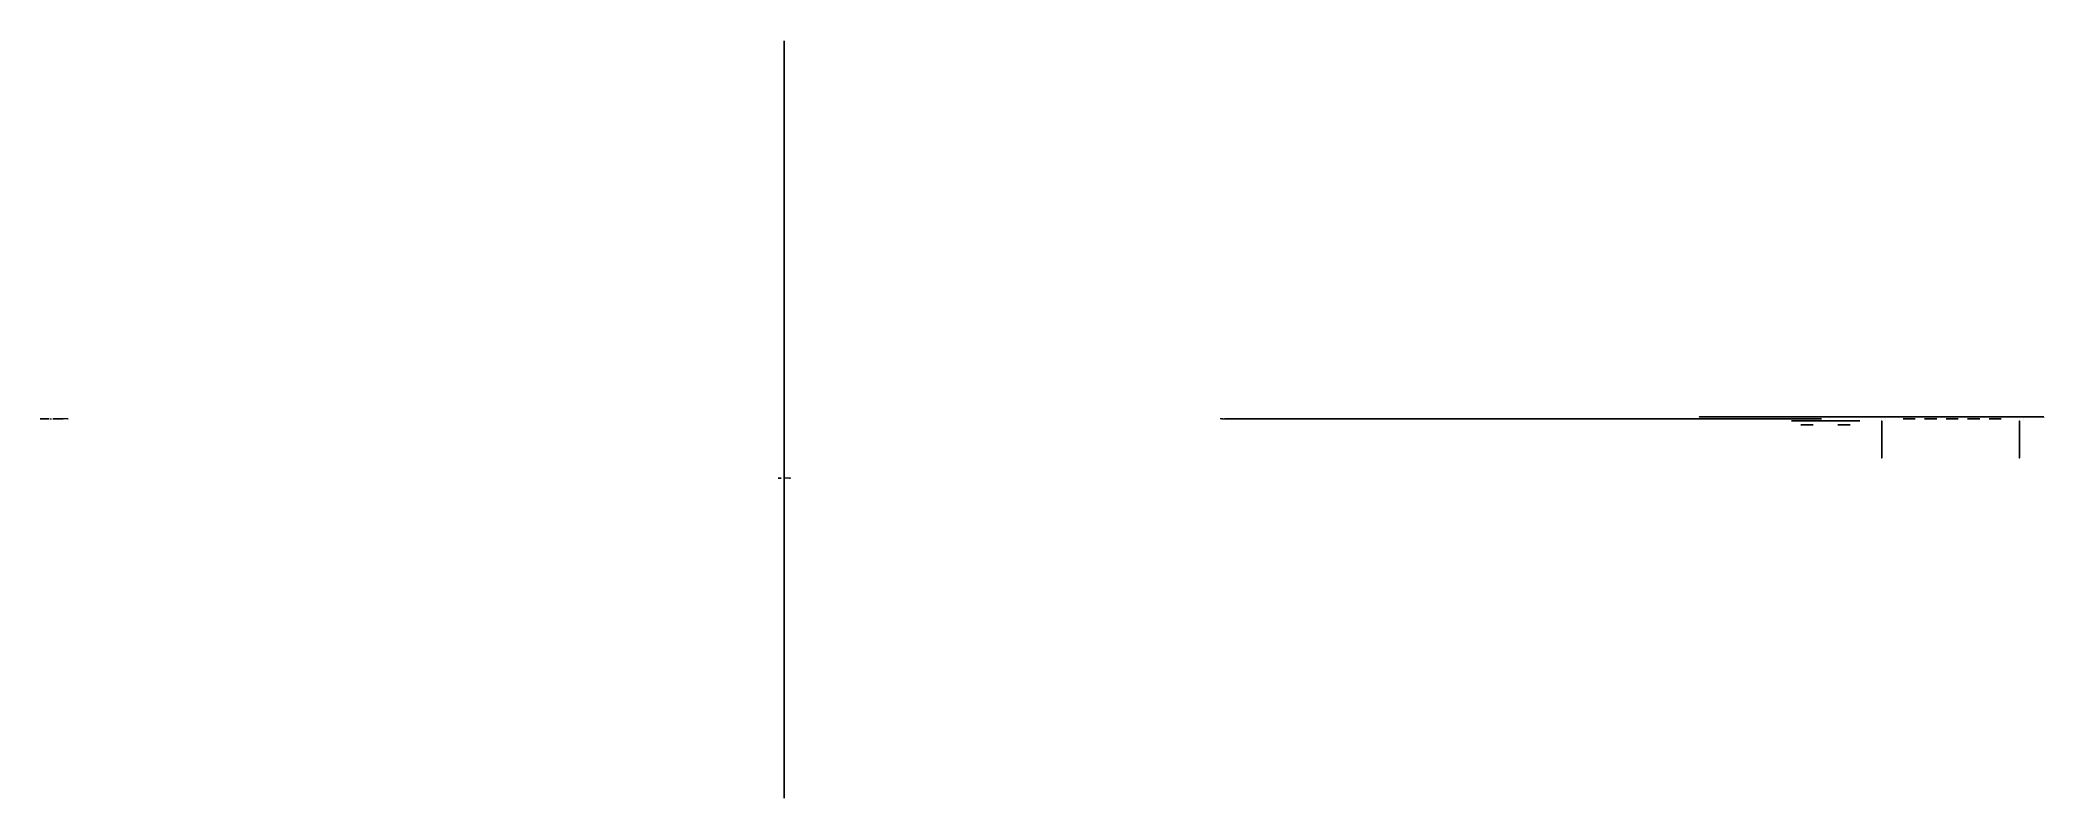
# Model space of a CAD drawing. Header units: millimetres. Extents: x 821 to 5949, y 940 to 2881.
import ezdxf

# ---------------------------------------------------------------- set-up
doc = ezdxf.new("R2010")
doc.units = ezdxf.units.MM
doc.linetypes.add('Centro', pattern=[31.75, 6.35, -4.7625, 15.875, -4.7625])
doc.linetypes.add('Tratto', pattern=[6.35, 3.175, -3.175])
for name, color, linetype, lineweight in [('armatura', 1, 'Continuous', 15), ('bulloni', 5, 'Continuous', 9), ('LINEA DI SEZIONE', 1, 'Centro', 9), ('piastra', 30, 'Continuous', 18), ('quote', 252, 'Continuous', 5), ('S-BEAM', 5, 'Continuous', 18), ('S-COLS', 7, 'Continuous', 18), ('SEZIONI acciaio - Steel sections', 220, 'Continuous', 25), ('tratteggio', 253, 'Tratto', 15)]:
    doc.layers.add(name, color=color, linetype=linetype, lineweight=lineweight)

# ---------------------------------------------------------------- blocks, each defined once
blk = doc.blocks.new('*U184')
at = {"layer": 'bulloni'}
blk.add_lwpolyline([(-15.6, 0), (-7.8, -13.5), (7.8, -13.5), (15.6, 0), (7.8, 13.5), (-7.8, 13.5)], close=True, dxfattribs=at)
for radius in [9, 7.88]:
    blk.add_circle((0, 0), radius, dxfattribs=at)
blk = doc.blocks.new('*U185')
at = {"color": 0, "linetype": 'ByBlock', "lineweight": -2, "transparency": 16777216}
for p in [(0, 0), (55, 0), (0, -55), (55, -55), (0, -110), (55, -110), (0, -165), (55, -165)]:
    blk.add_blockref('*U184', p, dxfattribs=at)
blk = doc.blocks.new('*U186')
at = {"layer": 'bulloni'}
blk.add_lwpolyline([(-15.6, 0), (-7.8, -13.5), (7.8, -13.5), (15.6, 0), (7.8, 13.5), (-7.8, 13.5)], close=True, dxfattribs=at)
for radius in [9, 7.88]:
    blk.add_circle((0, 0), radius, dxfattribs=at)
blk = doc.blocks.new('*U187')
at = {"color": 0, "linetype": 'ByBlock', "lineweight": -2, "transparency": 16777216}
for p in [(0, 0), (55, 0), (0, -55), (55, -55), (0, -110), (55, -110), (0, -165), (55, -165)]:
    blk.add_blockref('*U186', p, dxfattribs=at)
blk = doc.blocks.new('*U188')
at = {"layer": 'bulloni'}
for p, q in [((-13.7, 44.3), (-15.6, 43.1)), ((-15.6, 43.1), (-15.6, 32.8)), ((15.6, 32.8), (-15.6, 32.8)), ((13.7, 44.3), (-13.7, 44.3)), ((-12.5, 32.8), (-12.5, 32.3)), ((12.5, 32.3), (-12.5, 32.3)), ((-7.8, 32.8), (-7.8, 43.1)), ((7.8, 43.1), (7.8, 32.8)), ((12.5, 32.8), (12.5, 32.3)), ((13.7, 44.3), (15.6, 43.1)), ((15.6, 43.1), (15.6, 32.8)), ((-13.7, -16.7), (-15.6, -17.9)), ((-15.6, -17.9), (-15.6, -30.4)), ((-13.7, -31.7), (-15.6, -30.4)), ((13.7, -16.7), (-13.7, -16.7)), ((13.7, -31.7), (-13.7, -31.7)), ((-9, -43.3), (-9, -31.7)), ((-8, -44.3), (-9, -43.3)), ((9, -43.3), (-9, -43.3)), ((8, -44.3), (-8, -44.3)), ((-7.8, -30.4), (-7.8, -17.9)), ((-6.5, -34.4), (6.5, -33.7)), ((-6.5, -39.4), (6.5, -38.7)), ((-5, -36.8), (5, -36.3)), ((-5, -41.8), (5, -41.3)), ((7.8, -17.9), (7.8, -30.4)), ((9, -43.3), (8, -44.3)), ((9, -43.3), (9, -31.7)), ((13.7, -16.7), (15.6, -17.9)), ((13.7, -31.7), (15.6, -30.4)), ((15.6, -17.9), (15.6, -30.4))]:
    blk.add_line(p, q, dxfattribs=at)
at = {"layer": 'bulloni', "linetype": 'Tratto'}
for points in [[(-9, -16.7), (-9, 31.3)], [(9, -16.7), (9, 31.3)]]:
    blk.add_lwpolyline(points, dxfattribs=at)
at = {"layer": 'bulloni'}
for centre, radius, start, end in [((-11.7, 37.6), 6.67, 54.2621, 125.7379), ((-10, 31.3), 1, 0, 90), ((0, 19.5), 24.8, 71.6858, 108.3142), ((11.7, 37.6), 6.67, 54.2621, 125.7379), ((10, 31.3), 1, 90, 180), ((-11.7, -23.4), 6.67, 54.2621, 125.7379), ((-11.7, -25), 6.67, 234.2621, 305.7379), ((0, -41.5), 24.8, 71.6858, 108.3142), ((0, -6.9), 24.8, 251.6858, 288.3142), ((11.7, -23.4), 6.67, 54.2621, 125.7379), ((11.7, -25), 6.67, 234.2621, 305.7379)]:
    blk.add_arc(centre, radius, start, end, dxfattribs=at)
blk = doc.blocks.new('*U173')
at = {"color": 0, "linetype": 'ByBlock', "lineweight": -2, "transparency": 16777216}
for p in [(0, 0), (54, 0), (108, 0), (162, 0), (216, 0)]:
    blk.add_blockref('*U188', p, dxfattribs=at)
blk = doc.blocks.new('*U174')
at = {"layer": 'bulloni'}
for p, q in [((-13.7, 44.3), (-15.6, 43.1)), ((-15.6, 43.1), (-15.6, 32.8)), ((15.6, 32.8), (-15.6, 32.8)), ((13.7, 44.3), (-13.7, 44.3)), ((-12.5, 32.8), (-12.5, 32.3)), ((12.5, 32.3), (-12.5, 32.3)), ((-7.8, 32.8), (-7.8, 43.1)), ((7.8, 43.1), (7.8, 32.8)), ((12.5, 32.8), (12.5, 32.3)), ((13.7, 44.3), (15.6, 43.1)), ((15.6, 43.1), (15.6, 32.8)), ((-13.7, -16.7), (-15.6, -17.9)), ((-15.6, -17.9), (-15.6, -30.4)), ((-13.7, -31.7), (-15.6, -30.4)), ((13.7, -16.7), (-13.7, -16.7)), ((13.7, -31.7), (-13.7, -31.7)), ((-9, -43.3), (-9, -31.7)), ((-8, -44.3), (-9, -43.3)), ((9, -43.3), (-9, -43.3)), ((8, -44.3), (-8, -44.3)), ((-7.8, -30.4), (-7.8, -17.9)), ((-6.5, -34.4), (6.5, -33.7)), ((-6.5, -39.4), (6.5, -38.7)), ((-5, -36.8), (5, -36.3)), ((-5, -41.8), (5, -41.3)), ((7.8, -17.9), (7.8, -30.4)), ((9, -43.3), (8, -44.3)), ((9, -43.3), (9, -31.7)), ((13.7, -16.7), (15.6, -17.9)), ((13.7, -31.7), (15.6, -30.4)), ((15.6, -17.9), (15.6, -30.4))]:
    blk.add_line(p, q, dxfattribs=at)
at = {"layer": 'bulloni', "linetype": 'Tratto'}
for points in [[(-9, -16.7), (-9, 31.3)], [(9, -16.7), (9, 31.3)]]:
    blk.add_lwpolyline(points, dxfattribs=at)
at = {"layer": 'bulloni'}
for centre, radius, start, end in [((-11.7, 37.6), 6.67, 54.2621, 125.7379), ((-10, 31.3), 1, 0, 90), ((0, 19.5), 24.8, 71.6858, 108.3142), ((11.7, 37.6), 6.67, 54.2621, 125.7379), ((10, 31.3), 1, 90, 180), ((-11.7, -23.4), 6.67, 54.2621, 125.7379), ((-11.7, -25), 6.67, 234.2621, 305.7379), ((0, -41.5), 24.8, 71.6858, 108.3142), ((0, -6.9), 24.8, 251.6858, 288.3142), ((11.7, -23.4), 6.67, 54.2621, 125.7379), ((11.7, -25), 6.67, 234.2621, 305.7379)]:
    blk.add_arc(centre, radius, start, end, dxfattribs=at)
blk = doc.blocks.new('*U175')
at = {"color": 0, "linetype": 'ByBlock', "lineweight": -2, "transparency": 16777216}
for p in [(0, 0), (54, 0), (108, 0), (162, 0), (216, 0)]:
    blk.add_blockref('*U174', p, dxfattribs=at)
blk = doc.blocks.new('*U204')
at = {"layer": 'bulloni'}
for p, q in [((-13.7, 44.3), (-15.6, 43.1)), ((-15.6, 43.1), (-15.6, 32.8)), ((15.6, 32.8), (-15.6, 32.8)), ((13.7, 44.3), (-13.7, 44.3)), ((-12.5, 32.8), (-12.5, 32.3)), ((12.5, 32.3), (-12.5, 32.3)), ((-7.8, 32.8), (-7.8, 43.1)), ((7.8, 43.1), (7.8, 32.8)), ((12.5, 32.8), (12.5, 32.3)), ((13.7, 44.3), (15.6, 43.1)), ((15.6, 43.1), (15.6, 32.8)), ((-13.7, -16.7), (-15.6, -17.9)), ((-15.6, -17.9), (-15.6, -30.4)), ((-13.7, -31.7), (-15.6, -30.4)), ((13.7, -16.7), (-13.7, -16.7)), ((13.7, -31.7), (-13.7, -31.7)), ((-9, -43.3), (-9, -31.7)), ((-8, -44.3), (-9, -43.3)), ((9, -43.3), (-9, -43.3)), ((8, -44.3), (-8, -44.3)), ((-7.8, -30.4), (-7.8, -17.9)), ((-6.5, -34.4), (6.5, -33.7)), ((-6.5, -39.4), (6.5, -38.7)), ((-5, -36.8), (5, -36.3)), ((-5, -41.8), (5, -41.3)), ((7.8, -17.9), (7.8, -30.4)), ((9, -43.3), (8, -44.3)), ((9, -43.3), (9, -31.7)), ((13.7, -16.7), (15.6, -17.9)), ((13.7, -31.7), (15.6, -30.4)), ((15.6, -17.9), (15.6, -30.4))]:
    blk.add_line(p, q, dxfattribs=at)
at = {"layer": 'bulloni', "linetype": 'Tratto'}
for points in [[(-9, -16.7), (-9, 31.3)], [(9, -16.7), (9, 31.3)]]:
    blk.add_lwpolyline(points, dxfattribs=at)
at = {"layer": 'bulloni'}
for centre, radius, start, end in [((-11.7, 37.6), 6.67, 54.2621, 125.7379), ((-10, 31.3), 1, 0, 90), ((0, 19.5), 24.8, 71.6858, 108.3142), ((11.7, 37.6), 6.67, 54.2621, 125.7379), ((10, 31.3), 1, 90, 180), ((-11.7, -23.4), 6.67, 54.2621, 125.7379), ((-11.7, -25), 6.67, 234.2621, 305.7379), ((0, -41.5), 24.8, 71.6858, 108.3142), ((0, -6.9), 24.8, 251.6858, 288.3142), ((11.7, -23.4), 6.67, 54.2621, 125.7379), ((11.7, -25), 6.67, 234.2621, 305.7379)]:
    blk.add_arc(centre, radius, start, end, dxfattribs=at)
blk = doc.blocks.new('*U189')
at = {"color": 0, "linetype": 'ByBlock', "lineweight": -2, "transparency": 16777216}
for p in [(0, 0), (54, 0), (108, 0), (162, 0), (216, 0)]:
    blk.add_blockref('*U204', p, dxfattribs=at)
blk = doc.blocks.new('*U177')
at = {"layer": 'bulloni'}
for p, q in [((-13.7, 44.3), (-15.6, 43.1)), ((-15.6, 43.1), (-15.6, 32.8)), ((15.6, 32.8), (-15.6, 32.8)), ((13.7, 44.3), (-13.7, 44.3)), ((-12.5, 32.8), (-12.5, 32.3)), ((12.5, 32.3), (-12.5, 32.3)), ((-7.8, 32.8), (-7.8, 43.1)), ((7.8, 43.1), (7.8, 32.8)), ((12.5, 32.8), (12.5, 32.3)), ((13.7, 44.3), (15.6, 43.1)), ((15.6, 43.1), (15.6, 32.8)), ((-13.7, -16.7), (-15.6, -17.9)), ((-15.6, -17.9), (-15.6, -30.4)), ((-13.7, -31.7), (-15.6, -30.4)), ((13.7, -16.7), (-13.7, -16.7)), ((13.7, -31.7), (-13.7, -31.7)), ((-9, -43.3), (-9, -31.7)), ((-8, -44.3), (-9, -43.3)), ((9, -43.3), (-9, -43.3)), ((8, -44.3), (-8, -44.3)), ((-7.8, -30.4), (-7.8, -17.9)), ((-6.5, -34.4), (6.5, -33.7)), ((-6.5, -39.4), (6.5, -38.7)), ((-5, -36.8), (5, -36.3)), ((-5, -41.8), (5, -41.3)), ((7.8, -17.9), (7.8, -30.4)), ((9, -43.3), (8, -44.3)), ((9, -43.3), (9, -31.7)), ((13.7, -16.7), (15.6, -17.9)), ((13.7, -31.7), (15.6, -30.4)), ((15.6, -17.9), (15.6, -30.4))]:
    blk.add_line(p, q, dxfattribs=at)
at = {"layer": 'bulloni', "linetype": 'Tratto'}
for points in [[(-9, -16.7), (-9, 31.3)], [(9, -16.7), (9, 31.3)]]:
    blk.add_lwpolyline(points, dxfattribs=at)
at = {"layer": 'bulloni'}
for centre, radius, start, end in [((-11.7, 37.6), 6.67, 54.2621, 125.7379), ((-10, 31.3), 1, 0, 90), ((0, 19.5), 24.8, 71.6858, 108.3142), ((11.7, 37.6), 6.67, 54.2621, 125.7379), ((10, 31.3), 1, 90, 180), ((-11.7, -23.4), 6.67, 54.2621, 125.7379), ((-11.7, -25), 6.67, 234.2621, 305.7379), ((0, -41.5), 24.8, 71.6858, 108.3142), ((0, -6.9), 24.8, 251.6858, 288.3142), ((11.7, -23.4), 6.67, 54.2621, 125.7379), ((11.7, -25), 6.67, 234.2621, 305.7379)]:
    blk.add_arc(centre, radius, start, end, dxfattribs=at)
blk = doc.blocks.new('*U176')
at = {"color": 0, "linetype": 'ByBlock', "lineweight": -2, "transparency": 16777216}
for p in [(0, 0), (54, 0), (108, 0), (162, 0), (216, 0)]:
    blk.add_blockref('*U177', p, dxfattribs=at)
blk = doc.blocks.new('*U190')
at = {"layer": 'bulloni'}
for p, q in [((-35.6, 13.7), (-34.4, 15.6)), ((-35.6, 13.7), (-35.6, -13.7)), ((-34.4, 15.6), (-24.1, 15.6)), ((-34.4, 7.8), (-24.1, 7.8)), ((-24.1, 15.6), (-24.1, -15.6)), ((-24.1, 12.5), (-23.6, 12.5)), ((-23.6, 12.5), (-23.6, -12.5)), ((8, 13.7), (9.2, 15.6)), ((8, 13.7), (8, -13.7)), ((9.2, 15.6), (21.7, 15.6)), ((9.2, 7.8), (21.7, 7.8)), ((23, 13.7), (21.7, 15.6)), ((23, 13.7), (23, -13.7)), ((34.6, 9), (23, 9)), ((25.7, -6.5), (25, 6.5)), ((28.1, -5), (27.6, 5)), ((30.7, -6.5), (30, 6.5)), ((33.1, -5), (32.6, 5)), ((34.6, 9), (35.6, 8)), ((34.6, 9), (34.6, -9)), ((35.6, 8), (35.6, -8)), ((-35.6, -13.7), (-34.4, -15.6)), ((-24.1, -7.8), (-34.4, -7.8)), ((-34.4, -15.6), (-24.1, -15.6)), ((-24.1, -12.5), (-23.6, -12.5)), ((8, -13.7), (9.2, -15.6)), ((21.7, -7.8), (9.2, -7.8)), ((9.2, -15.6), (21.7, -15.6)), ((23, -13.7), (21.7, -15.6)), ((34.6, -9), (23, -9)), ((35.6, -8), (34.6, -9))]:
    blk.add_line(p, q, dxfattribs=at)
for centre, radius, start, end in [((-28.9, 11.7), 6.67, 144.2621, 215.7379), ((-10.8, 0), 24.8, 161.6858, 198.3142), ((-22.6, 10), 1, 180, 270), ((14.7, 11.7), 6.67, 144.2621, 215.7379), ((32.8, 0), 24.8, 161.6858, 198.3142), ((16.3, 11.7), 6.67, 324.2621, 35.7379), ((-1.8, 0), 24.8, 341.6858, 18.3142), ((-28.9, -11.7), 6.67, 144.2621, 215.7379), ((-22.6, -10), 1, 90, 180), ((14.7, -11.7), 6.67, 144.2621, 215.7379), ((16.3, -11.7), 6.67, 324.2621, 35.7379)]:
    blk.add_arc(centre, radius, start, end, dxfattribs=at)
at = {"layer": 'tratteggio'}
for points in [[(-22.6, 9), (8, 9)], [(-22.6, -9), (8, -9)]]:
    blk.add_lwpolyline(points, dxfattribs=at)
blk = doc.blocks.new('*U199')
at = {"layer": 'bulloni', "color": 0, "linetype": 'ByBlock', "lineweight": -2, "transparency": 16777216}
for p in [(0, 0), (0, -55), (0, -110), (0, -165)]:
    blk.add_blockref('*U190', p, dxfattribs=at)
blk = doc.blocks.new('*U195')
at = {"layer": 'bulloni'}
blk.add_lwpolyline([(-15.6, 0), (-7.8, -13.5), (7.8, -13.5), (15.6, 0), (7.8, 13.5), (-7.8, 13.5)], close=True, dxfattribs=at)
for radius in [9, 7.88]:
    blk.add_circle((0, 0), radius, dxfattribs=at)
blk = doc.blocks.new('*U191')
at = {"color": 0, "linetype": 'ByBlock', "lineweight": -2, "transparency": 16777216}
for p in [(0, 0), (50, 0), (0, -50), (50, -50), (0, -100), (50, -100)]:
    blk.add_blockref('*U195', p, dxfattribs=at)
blk = doc.blocks.new('*U193')
at = {"layer": 'bulloni'}
blk.add_lwpolyline([(-15.6, 0), (-7.8, -13.5), (7.8, -13.5), (15.6, 0), (7.8, 13.5), (-7.8, 13.5)], close=True, dxfattribs=at)
for radius in [9, 7.88]:
    blk.add_circle((0, 0), radius, dxfattribs=at)
blk = doc.blocks.new('*U194')
at = {"color": 0, "linetype": 'ByBlock', "lineweight": -2, "transparency": 16777216}
for p in [(0, 0), (50, 0), (0, -50), (50, -50), (0, -100), (50, -100)]:
    blk.add_blockref('*U193', p, dxfattribs=at)
blk = doc.blocks.new('*U192')
at = {"layer": 'bulloni'}
blk.add_lwpolyline([(-15.6, 0), (-7.8, -13.5), (7.8, -13.5), (15.6, 0), (7.8, 13.5), (-7.8, 13.5)], close=True, dxfattribs=at)
for radius in [9, 7.88]:
    blk.add_circle((0, 0), radius, dxfattribs=at)
blk = doc.blocks.new('*U196')
at = {"color": 0, "linetype": 'ByBlock', "lineweight": -2, "transparency": 16777216}
for p in [(0, 0), (50, 0), (0, -54), (50, -54)]:
    blk.add_blockref('*U192', p, dxfattribs=at)
blk = doc.blocks.new('*U197')
at = {"layer": 'bulloni'}
blk.add_lwpolyline([(-15.6, 0), (-7.8, -13.5), (7.8, -13.5), (15.6, 0), (7.8, 13.5), (-7.8, 13.5)], close=True, dxfattribs=at)
for radius in [9, 7.88]:
    blk.add_circle((0, 0), radius, dxfattribs=at)
blk = doc.blocks.new('*U198')
at = {"color": 0, "linetype": 'ByBlock', "lineweight": -2, "transparency": 16777216}
for p in [(0, 0), (50, 0), (0, -54), (50, -54)]:
    blk.add_blockref('*U197', p, dxfattribs=at)
blk = doc.blocks.new('*U200')
at = {"layer": 'bulloni'}
blk.add_lwpolyline([(-15.6, 0), (-7.8, -13.5), (7.8, -13.5), (15.6, 0), (7.8, 13.5), (-7.8, 13.5)], close=True, dxfattribs=at)
for radius in [9, 7.88]:
    blk.add_circle((0, 0), radius, dxfattribs=at)
blk = doc.blocks.new('*U201')
at = {"color": 0, "linetype": 'ByBlock', "lineweight": -2, "transparency": 16777216}
for p in [(0, 0), (0, -50), (0, -100)]:
    blk.add_blockref('*U200', p, dxfattribs=at)
blk = doc.blocks.new('*U202')
at = {"layer": 'bulloni'}
blk.add_lwpolyline([(-15.6, 0), (-7.8, -13.5), (7.8, -13.5), (15.6, 0), (7.8, 13.5), (-7.8, 13.5)], close=True, dxfattribs=at)
for radius in [9, 7.88]:
    blk.add_circle((0, 0), radius, dxfattribs=at)
blk = doc.blocks.new('*U203')
at = {"color": 0, "linetype": 'ByBlock', "lineweight": -2, "transparency": 16777216}
for p in [(0, 0), (0, -50), (0, -100)]:
    blk.add_blockref('*U202', p, dxfattribs=at)
blk = doc.blocks.new('*U182')
at = {"layer": 'bulloni'}
for p, q in [((-13.7, 36.3), (-15.6, 35.1)), ((-15.6, 35.1), (-15.6, 24.8)), ((15.6, 24.8), (-15.6, 24.8)), ((13.7, 36.3), (-13.7, 36.3)), ((-12.5, 24.8), (-12.5, 24.3)), ((12.5, 24.3), (-12.5, 24.3)), ((-7.8, 24.8), (-7.8, 35.1)), ((7.8, 35.1), (7.8, 24.8)), ((12.5, 24.8), (12.5, 24.3)), ((13.7, 36.3), (15.6, 35.1)), ((15.6, 35.1), (15.6, 24.8)), ((-13.7, -8.7), (-15.6, -9.9)), ((-15.6, -9.9), (-15.6, -22.4)), ((-13.7, -23.7), (-15.6, -22.4)), ((13.7, -8.7), (-13.7, -8.7)), ((13.7, -23.7), (-13.7, -23.7)), ((-9, -35.3), (-9, -23.7)), ((-8, -36.3), (-9, -35.3)), ((9, -35.3), (-9, -35.3)), ((8, -36.3), (-8, -36.3)), ((-7.8, -22.4), (-7.8, -9.9)), ((-6.5, -26.4), (6.5, -25.7)), ((-6.5, -31.4), (6.5, -30.7)), ((-5, -28.8), (5, -28.3)), ((-5, -33.8), (5, -33.3)), ((7.8, -9.9), (7.8, -22.4)), ((9, -35.3), (8, -36.3)), ((9, -35.3), (9, -23.7)), ((13.7, -8.7), (15.6, -9.9)), ((13.7, -23.7), (15.6, -22.4)), ((15.6, -9.9), (15.6, -22.4))]:
    blk.add_line(p, q, dxfattribs=at)
for centre, radius, start, end in [((-11.7, 29.6), 6.67, 54.2621, 125.7379), ((-10, 23.3), 1, 0, 90), ((0, 11.5), 24.8, 71.6858, 108.3142), ((11.7, 29.6), 6.67, 54.2621, 125.7379), ((10, 23.3), 1, 90, 180), ((-11.7, -15.4), 6.67, 54.2621, 125.7379), ((-11.7, -17), 6.67, 234.2621, 305.7379), ((0, -33.5), 24.8, 71.6858, 108.3142), ((0, 1.1), 24.8, 251.6858, 288.3142), ((11.7, -15.4), 6.67, 54.2621, 125.7379), ((11.7, -17), 6.67, 234.2621, 305.7379)]:
    blk.add_arc(centre, radius, start, end, dxfattribs=at)
at = {"layer": 'tratteggio'}
for points in [[(-9, 23.3), (-9, -8.7)], [(9, 23.3), (9, -8.7)]]:
    blk.add_lwpolyline(points, dxfattribs=at)
blk = doc.blocks.new('*U183')
at = {"layer": 'quote', "color": 0, "linetype": 'ByBlock', "lineweight": -2, "transparency": 16777216}
for p in [(0, 0), (55, 0), (110, 0), (165, 0), (220, 0)]:
    blk.add_blockref('*U182', p, dxfattribs=at)
blk = doc.blocks.new('*U180')
at = {"layer": 'bulloni'}
for p, q in [((-13.7, 36.3), (-15.6, 35.1)), ((-15.6, 35.1), (-15.6, 24.8)), ((15.6, 24.8), (-15.6, 24.8)), ((13.7, 36.3), (-13.7, 36.3)), ((-12.5, 24.8), (-12.5, 24.3)), ((12.5, 24.3), (-12.5, 24.3)), ((-7.8, 24.8), (-7.8, 35.1)), ((7.8, 35.1), (7.8, 24.8)), ((12.5, 24.8), (12.5, 24.3)), ((13.7, 36.3), (15.6, 35.1)), ((15.6, 35.1), (15.6, 24.8)), ((-13.7, -8.7), (-15.6, -9.9)), ((-15.6, -9.9), (-15.6, -22.4)), ((-13.7, -23.7), (-15.6, -22.4)), ((13.7, -8.7), (-13.7, -8.7)), ((13.7, -23.7), (-13.7, -23.7)), ((-9, -35.3), (-9, -23.7)), ((-8, -36.3), (-9, -35.3)), ((9, -35.3), (-9, -35.3)), ((8, -36.3), (-8, -36.3)), ((-7.8, -22.4), (-7.8, -9.9)), ((-6.5, -26.4), (6.5, -25.7)), ((-6.5, -31.4), (6.5, -30.7)), ((-5, -28.8), (5, -28.3)), ((-5, -33.8), (5, -33.3)), ((7.8, -9.9), (7.8, -22.4)), ((9, -35.3), (8, -36.3)), ((9, -35.3), (9, -23.7)), ((13.7, -8.7), (15.6, -9.9)), ((13.7, -23.7), (15.6, -22.4)), ((15.6, -9.9), (15.6, -22.4))]:
    blk.add_line(p, q, dxfattribs=at)
for centre, radius, start, end in [((-11.7, 29.6), 6.67, 54.2621, 125.7379), ((-10, 23.3), 1, 0, 90), ((0, 11.5), 24.8, 71.6858, 108.3142), ((11.7, 29.6), 6.67, 54.2621, 125.7379), ((10, 23.3), 1, 90, 180), ((-11.7, -15.4), 6.67, 54.2621, 125.7379), ((-11.7, -17), 6.67, 234.2621, 305.7379), ((0, -33.5), 24.8, 71.6858, 108.3142), ((0, 1.1), 24.8, 251.6858, 288.3142), ((11.7, -15.4), 6.67, 54.2621, 125.7379), ((11.7, -17), 6.67, 234.2621, 305.7379)]:
    blk.add_arc(centre, radius, start, end, dxfattribs=at)
at = {"layer": 'tratteggio'}
for points in [[(-9, 23.3), (-9, -8.7)], [(9, 23.3), (9, -8.7)]]:
    blk.add_lwpolyline(points, dxfattribs=at)
blk = doc.blocks.new('*U181')
at = {"layer": 'quote', "color": 0, "linetype": 'ByBlock', "lineweight": -2, "transparency": 16777216}
for p in [(0, 0), (105.6, 0)]:
    blk.add_blockref('*U180', p, dxfattribs=at)

msp = doc.modelspace()

# ---------------------------------------------------------------- linework, layer by layer
msp.add_line((5067.3, 1912, -557.5), (5067.3, 1912, -438.9))
at = {"extrusion": (0, -1, 0)}
msp.add_line((2725.6, 1760.6, 19.5), (2725.6, 1760.6, 92.1), dxfattribs=at)
at = {"extrusion": (1, -6.12323e-17, 6.12323e-17), "elevation": 2725.6}
for points in [[(2042.2, -557.5), (2022.2, -567.4)], [(2022.2, -567.4), (2022.2, -727.5)], [(1713.4, 63.1), (1914, 63.1)], [(1605.2, -566.8), (1605.2, -702.3)]]:
    msp.add_lwpolyline(points, dxfattribs=at)
at = {"extrusion": (0, -1, 6.12323e-17), "elevation": -1912}
for points in [[(4630.3, -487.7), (4630.3, -702.3)], [(5047.3, -464.3), (5047.3, -727.5)]]:
    msp.add_lwpolyline(points, dxfattribs=at)
msp.add_polyline3d([(4610.3, 1912, -557.5), (5067.3, 1912, -557.5)])
for points in [[(5948.6, 1917.1, -126.9), (5087.3, 1917.1, -458.9), (5067.3, 1917.1, -438.9), (5067.3, 1917.1, 33.1), (5087.3, 1917.1, 47.1), (5948.6, 1917.1, 47.1)], [(5533.8, 1885.9, 79.1), (5533.8, 1906.9, 100.1), (5533.8, 1906.9, 526.1), (5533.8, 1885.9, 547.1), (5533.8, 1812, 547.1), (5533.8, 1812, 522.2), (5533.8, 1812, 79.1)], [(5886, 1885.9, 79.1), (5886, 1906.9, 100.1), (5886, 1906.9, 526.1), (5886, 1885.9, 547.1), (5886, 1812, 547.1), (5886, 1812, 522.2), (5886, 1812, 79.1)], [(2725.6, 1787.6, 79.1), (2725.6, 1808.6, 100.1), (2725.6, 1808.6, 526.1), (2725.6, 1787.6, 547.1), (2725.6, 1713.7, 547.1), (2725.6, 1713.7, 522.2), (2725.6, 1713.7, 79.1)]]:
    msp.add_polyline3d(points, close=True)
for points in [[(2725.6, 1605.2, -702.3), (2725.6, 1708.6, -759.4), (2725.6, 1834.7, -695.6), (2725.6, 1913.7, -653.6), (2725.6, 2022.2, -727.5), (2725.6, 1801.4, -722)], [(4630.3, 1912, -702.3), (4733.7, 1912, -759.4), (4859.8, 1912, -695.6), (4938.8, 1912, -653.6), (5047.3, 1912, -727.5), (4826.5, 1912, -722)]]:
    msp.add_spline(points, degree=3)
at = {"layer": 'armatura', "extrusion": (1, -6.12323e-17, 6.12323e-17), "elevation": 2725.6}
for points in [[(1975.8, -677.9), (1975.8, -906.5)], [(1913.9, -653.6), (1913.9, -906.5)], [(1813.7, -712.7), (1813.7, -906.5)], [(1713.5, -750.6), (1713.5, -906.5)], [(1713.5, -759.6), (1713.5, -906.5)], [(1651.5, -737.2), (1651.5, -906.5)]]:
    msp.add_lwpolyline(points, dxfattribs=at)
at = {"layer": 'armatura', "extrusion": (0, -1, 6.12323e-17), "elevation": -1912}
for points in [[(4676.6, -737.2), (4676.6, -906.5)], [(4738.5, -750.6), (4738.5, -906.5)], [(4738.5, -759.6), (4738.5, -906.5)], [(4838.8, -712.7), (4838.8, -906.5)], [(4939, -653.6), (4939, -906.5)], [(5000.9, -677.9), (5000.9, -906.5)]]:
    msp.add_lwpolyline(points, dxfattribs=at)
at = {"layer": 'bulloni', "extrusion": (0, -1, 6.12323e-17)}
for p, q in [((4793.6, 1912, 480.1), (4793.6, 1912, 496.1)), ((4794.6, 1912, 479.1), (4793.6, 1912, 480.1)), ((4793.6, 1912, 496.1), (4794.6, 1912, 497.1)), ((4793.6, 1912, 430.1), (4793.6, 1912, 446.1)), ((4794.6, 1912, 429.1), (4793.6, 1912, 430.1)), ((4793.6, 1912, 446.1), (4794.6, 1912, 447.1)), ((4793.6, 1912, 380.1), (4793.6, 1912, 396.1)), ((4794.6, 1912, 379.1), (4793.6, 1912, 380.1)), ((4793.6, 1912, 396.1), (4794.6, 1912, 397.1)), ((4794.6, 1912, 479.1), (4806.3, 1912, 479.1)), ((4794.6, 1912, 497.1), (4806.3, 1912, 497.1)), ((4794.6, 1912, 479.1), (4794.6, 1912, 497.1)), ((4794.6, 1912, 429.1), (4806.3, 1912, 429.1)), ((4794.6, 1912, 447.1), (4806.3, 1912, 447.1)), ((4794.6, 1912, 429.1), (4794.6, 1912, 447.1)), ((4794.6, 1912, 379.1), (4806.3, 1912, 379.1)), ((4794.6, 1912, 397.1), (4806.3, 1912, 397.1)), ((4794.6, 1912, 379.1), (4794.6, 1912, 397.1)), ((4796.1, 1912, 493.1), (4796.7, 1912, 483.1)), ((4796.1, 1912, 443.1), (4796.7, 1912, 433.1)), ((4796.1, 1912, 393.1), (4796.7, 1912, 383.1)), ((4798.5, 1912, 494.6), (4799.3, 1912, 481.6)), ((4798.5, 1912, 444.6), (4799.3, 1912, 431.6)), ((4798.5, 1912, 394.6), (4799.3, 1912, 381.6)), ((4801.1, 1912, 493.1), (4801.7, 1912, 483.1)), ((4801.1, 1912, 443.1), (4801.7, 1912, 433.1)), ((4801.1, 1912, 393.1), (4801.7, 1912, 383.1)), ((4803.5, 1912, 494.6), (4804.3, 1912, 481.6)), ((4803.5, 1912, 444.6), (4804.3, 1912, 431.6)), ((4803.5, 1912, 394.6), (4804.3, 1912, 381.6)), ((4806.3, 1912, 474.4), (4806.3, 1912, 501.8)), ((4806.3, 1912, 474.4), (4807.5, 1912, 472.5)), ((4806.3, 1912, 501.8), (4807.5, 1912, 503.7)), ((4806.3, 1912, 424.4), (4806.3, 1912, 451.8)), ((4806.3, 1912, 424.4), (4807.5, 1912, 422.5)), ((4806.3, 1912, 451.8), (4807.5, 1912, 453.7)), ((4806.3, 1912, 374.4), (4806.3, 1912, 401.8)), ((4806.3, 1912, 374.4), (4807.5, 1912, 372.5)), ((4806.3, 1912, 401.8), (4807.5, 1912, 403.7)), ((4820, 1912, 503.7), (4807.5, 1912, 503.7)), ((4820, 1912, 480.3), (4807.5, 1912, 480.3)), ((4807.5, 1912, 495.9), (4820, 1912, 495.9)), ((4820, 1912, 472.5), (4807.5, 1912, 472.5)), ((4820, 1912, 453.7), (4807.5, 1912, 453.7)), ((4820, 1912, 430.3), (4807.5, 1912, 430.3)), ((4807.5, 1912, 445.9), (4820, 1912, 445.9)), ((4820, 1912, 422.5), (4807.5, 1912, 422.5)), ((4820, 1912, 403.7), (4807.5, 1912, 403.7)), ((4820, 1912, 380.3), (4807.5, 1912, 380.3)), ((4807.5, 1912, 395.9), (4820, 1912, 395.9)), ((4820, 1912, 372.5), (4807.5, 1912, 372.5)), ((4821.3, 1912, 474.4), (4820, 1912, 472.5)), ((4821.3, 1912, 501.8), (4820, 1912, 503.7)), ((4821.3, 1912, 424.4), (4820, 1912, 422.5)), ((4821.3, 1912, 451.8), (4820, 1912, 453.7)), ((4821.3, 1912, 374.4), (4820, 1912, 372.5)), ((4821.3, 1912, 401.8), (4820, 1912, 403.7)), ((4821.3, 1912, 474.4), (4821.3, 1912, 501.8)), ((4821.3, 1912, 424.4), (4821.3, 1912, 451.8)), ((4821.3, 1912, 374.4), (4821.3, 1912, 401.8)), ((4857.3, 1912, 475.6), (4857.3, 1912, 500.6)), ((4857.8, 1912, 500.6), (4857.3, 1912, 500.6)), ((4857.8, 1912, 475.6), (4857.3, 1912, 475.6)), ((4857.3, 1912, 425.6), (4857.3, 1912, 450.6)), ((4857.8, 1912, 450.6), (4857.3, 1912, 450.6)), ((4857.8, 1912, 425.6), (4857.3, 1912, 425.6)), ((4857.3, 1912, 375.6), (4857.3, 1912, 400.6)), ((4857.8, 1912, 400.6), (4857.3, 1912, 400.6)), ((4857.8, 1912, 375.6), (4857.3, 1912, 375.6)), ((4857.8, 1912, 472.5), (4857.8, 1912, 503.7)), ((4868, 1912, 503.7), (4857.8, 1912, 503.7)), ((4868, 1912, 480.3), (4857.8, 1912, 480.3)), ((4857.8, 1912, 495.9), (4868, 1912, 495.9)), ((4868, 1912, 472.5), (4857.8, 1912, 472.5)), ((4857.8, 1912, 422.5), (4857.8, 1912, 453.7)), ((4868, 1912, 453.7), (4857.8, 1912, 453.7)), ((4868, 1912, 430.3), (4857.8, 1912, 430.3)), ((4857.8, 1912, 445.9), (4868, 1912, 445.9)), ((4868, 1912, 422.5), (4857.8, 1912, 422.5)), ((4857.8, 1912, 372.5), (4857.8, 1912, 403.7)), ((4868, 1912, 403.7), (4857.8, 1912, 403.7)), ((4868, 1912, 380.3), (4857.8, 1912, 380.3)), ((4857.8, 1912, 395.9), (4868, 1912, 395.9)), ((4868, 1912, 372.5), (4857.8, 1912, 372.5)), ((4869.3, 1912, 474.4), (4868, 1912, 472.5)), ((4869.3, 1912, 501.8), (4868, 1912, 503.7)), ((4869.3, 1912, 424.4), (4868, 1912, 422.5)), ((4869.3, 1912, 451.8), (4868, 1912, 453.7)), ((4869.3, 1912, 374.4), (4868, 1912, 372.5)), ((4869.3, 1912, 401.8), (4868, 1912, 403.7)), ((4869.3, 1912, 474.4), (4869.3, 1912, 501.8)), ((4869.3, 1912, 424.4), (4869.3, 1912, 451.8)), ((4869.3, 1912, 374.4), (4869.3, 1912, 401.8)), ((2710, 1760.6, 45.8), (2710, 1760.6, 33.4)), ((2711.9, 1760.6, 47.1), (2710, 1760.6, 45.8)), ((2711.9, 1760.6, 32.1), (2710, 1760.6, 33.4)), ((2716.6, 1760.6, 20.5), (2716.6, 1760.6, 32.1)), ((2717.6, 1760.6, 19.5), (2716.6, 1760.6, 20.5)), ((2717.8, 1760.6, 33.4), (2717.8, 1760.6, 45.8)), ((2741.2, 1760.6, 80.6), (2725.6, 1760.6, 80.6)), ((2739.3, 1760.6, 92.1), (2725.6, 1760.6, 92.1)), ((2738.1, 1760.6, 80.1), (2725.6, 1760.6, 80.1)), ((2739.3, 1760.6, 47.1), (2725.6, 1760.6, 47.1)), ((2739.3, 1760.6, 32.1), (2725.6, 1760.6, 32.1)), ((2733.6, 1760.6, 19.5), (2725.6, 1760.6, 19.5)), ((2734.6, 1760.6, 20.5), (2725.6, 1760.6, 20.5)), ((2734.6, 1760.6, 20.5), (2733.6, 1760.6, 19.5)), ((2734.6, 1760.6, 20.5), (2734.6, 1760.6, 32.1)), ((2738.1, 1760.6, 80.6), (2738.1, 1760.6, 80.1)), ((2739.3, 1760.6, 92.1), (2741.2, 1760.6, 90.8)), ((2739.3, 1760.6, 47.1), (2741.2, 1760.6, 45.8)), ((2739.3, 1760.6, 32.1), (2741.2, 1760.6, 33.4)), ((2741.2, 1760.6, 90.8), (2741.2, 1760.6, 80.6)), ((2741.2, 1760.6, 45.8), (2741.2, 1760.6, 33.4))]:
    msp.add_line(p, q, dxfattribs=at)
at = {"layer": 'bulloni', "linetype": 'Tratto', "extrusion": (0, -1, 6.12323e-17), "elevation": -1912}
for points in [[(4821.3, 497.1), (4856.3, 497.1)], [(4821.3, 479.1), (4856.3, 479.1)], [(4821.3, 447.1), (4856.3, 447.1)], [(4821.3, 429.1), (4856.3, 429.1)], [(4821.3, 397.1), (4856.3, 397.1)], [(4821.3, 379.1), (4856.3, 379.1)]]:
    msp.add_lwpolyline(points, dxfattribs=at)
at = {"layer": 'bulloni', "extrusion": (0, -1, 6.12323e-17), "elevation": -1896.9}
for points in [[(5326.7, 395.6), (5334.5, 382.1), (5350.1, 382.1), (5357.8, 395.6), (5350.1, 409.1), (5334.5, 409.1)], [(5326.7, 340.6), (5334.5, 327.1), (5350.1, 327.1), (5357.8, 340.6), (5350.1, 354.1), (5334.5, 354.1)], [(5326.7, 285.6), (5334.5, 272.1), (5350.1, 272.1), (5357.8, 285.6), (5350.1, 299.1), (5334.5, 299.1)], [(5326.7, 230.6), (5334.5, 217.1), (5350.1, 217.1), (5357.8, 230.6), (5350.1, 244.1), (5334.5, 244.1)], [(5421.7, 395.6), (5429.5, 382.1), (5445.1, 382.1), (5452.9, 395.6), (5445.1, 409.1), (5429.5, 409.1)], [(5421.7, 340.6), (5429.5, 327.1), (5445.1, 327.1), (5452.9, 340.6), (5445.1, 354.1), (5429.5, 354.1)], [(5421.7, 285.6), (5429.5, 272.1), (5445.1, 272.1), (5452.9, 285.6), (5445.1, 299.1), (5429.5, 299.1)], [(5421.7, 230.6), (5429.5, 217.1), (5445.1, 217.1), (5452.9, 230.6), (5445.1, 244.1), (5429.5, 244.1)]]:
    msp.add_lwpolyline(points, close=True, dxfattribs=at)
at = {"layer": 'bulloni', "extrusion": (0, -1, 6.12323e-17), "elevation": -1760.6}
msp.add_lwpolyline([(2734.6, 79.1), (2734.6, 47.1)], dxfattribs=at)
at = {"layer": 'bulloni', "extrusion": (0, -1, 6.12323e-17)}
for centre, radius in [((5342.3, 395.6, -1896.9), 9), ((5342.3, 340.6, -1896.9), 9), ((5342.3, 285.6, -1896.9), 9), ((5342.3, 230.6, -1896.9), 9), ((5342.3, 395.6, -1896.9), 7.88), ((5342.3, 340.6, -1896.9), 7.88), ((5342.3, 285.6, -1896.9), 7.88), ((5342.3, 230.6, -1896.9), 7.88), ((5437.3, 395.6, -1896.9), 9), ((5437.3, 340.6, -1896.9), 9), ((5437.3, 285.6, -1896.9), 9), ((5437.3, 230.6, -1896.9), 9), ((5437.3, 395.6, -1896.9), 7.88), ((5437.3, 340.6, -1896.9), 7.88), ((5437.3, 285.6, -1896.9), 7.88), ((5437.3, 230.6, -1896.9), 7.88)]:
    msp.add_circle(centre, radius, dxfattribs=at)
for centre, radius, start, end in [((4831.1, 488.1, -1912), 24.8, 161.6858, 198.3142), ((4812.9, 499.8, -1912), 6.67, 144.2621, 215.7379), ((4812.9, 476.4, -1912), 6.67, 144.2621, 215.7379), ((4831.1, 438.1, -1912), 24.8, 161.6858, 198.3142), ((4812.9, 449.8, -1912), 6.67, 144.2621, 215.7379), ((4812.9, 426.4, -1912), 6.67, 144.2621, 215.7379), ((4831.1, 388.1, -1912), 24.8, 161.6858, 198.3142), ((4812.9, 399.8, -1912), 6.67, 144.2621, 215.7379), ((4812.9, 376.4, -1912), 6.67, 144.2621, 215.7379), ((4796.5, 488.1, -1912), 24.8, 341.6858, 18.3142), ((4814.6, 499.8, -1912), 6.67, 324.2621, 35.7379), ((4814.6, 476.4, -1912), 6.67, 324.2621, 35.7379), ((4796.5, 438.1, -1912), 24.8, 341.6858, 18.3142), ((4814.6, 449.8, -1912), 6.67, 324.2621, 35.7379), ((4814.6, 426.4, -1912), 6.67, 324.2621, 35.7379), ((4796.5, 388.1, -1912), 24.8, 341.6858, 18.3142), ((4814.6, 399.8, -1912), 6.67, 324.2621, 35.7379), ((4814.6, 376.4, -1912), 6.67, 324.2621, 35.7379), ((4856.3, 498.1, -1912), 1, 270, 0), ((4856.3, 478.1, -1912), 1, 0, 90), ((4856.3, 448.1, -1912), 1, 270, 0), ((4856.3, 428.1, -1912), 1, 0, 90), ((4856.3, 398.1, -1912), 1, 270, 0), ((4856.3, 378.1, -1912), 1, 0, 90), ((4844.5, 488.1, -1912), 24.8, 341.6858, 18.3142), ((4862.6, 499.8, -1912), 6.67, 324.2621, 35.7379), ((4862.6, 476.4, -1912), 6.67, 324.2621, 35.7379), ((4844.5, 438.1, -1912), 24.8, 341.6858, 18.3142), ((4862.6, 449.8, -1912), 6.67, 324.2621, 35.7379), ((4862.6, 426.4, -1912), 6.67, 324.2621, 35.7379), ((4844.5, 388.1, -1912), 24.8, 341.6858, 18.3142), ((4862.6, 399.8, -1912), 6.67, 324.2621, 35.7379), ((4862.6, 376.4, -1912), 6.67, 324.2621, 35.7379), ((2713.9, 40.4, -1760.6), 6.67, 54.2621, 125.7379), ((2713.9, 38.8, -1760.6), 6.67, 234.2621, 305.7379), ((2735.6, 79.1, -1760.6), 1, 90, 180)]:
    msp.add_arc(centre, radius, start, end, dxfattribs=at)
at = {"layer": 'LINEA DI SEZIONE'}
for points, knots in [([(2725.6, 2774.4, 243.4), (2725.6, 2733.3, 328.3), (2725.6, 2865, 459.8), (2725.6, 2851.4, 583), (2725.6, 2841.4, 618.8)], [0.227913, 0.227913, 0.227913, 0.227913, 1, 1.439528, 1.439528, 1.439528, 1.439528]), ([(2725.6, 1071.1, 239.1), (2725.6, 1080.5, 324.9), (2725.6, 943.4, 458.1), (2725.6, 939.9, 582.8), (2725.6, 944.3, 618.8)], [0.219379, 0.219379, 0.219379, 0.219379, 1, 1.445947, 1.445947, 1.445947, 1.445947])]:
    msp.add_open_spline(points, degree=3, knots=knots, dxfattribs=at)
msp.add_open_spline([(3910.9, 1912, -1.9), (3767.8, 1912, 164.1), (3996.9, 1912, 388.4), (3888, 1912, 631.9), (3888, 1912, 631.9)], degree=3, dxfattribs=at)
at = {"layer": 'piastra', "extrusion": (1, -6.12323e-17, 6.12323e-17)}
for p, q in [((2725.6, 2479.7, 523.1), (2725.6, 2479.7, 353.1)), ((2725.6, 2479.7, 353.1), (2725.6, 2239.7, 353.1)), ((2725.6, 2239.7, 523.1), (2725.6, 2479.7, 523.1)), ((2725.6, 2354.7, 353.1), (2725.6, 2354.7, 275.8)), ((2725.6, 2354.7, 523.1), (2725.6, 2354.7, 550.6)), ((2725.6, 2332.8, 233.7), (2725.6, 2354.7, 275.8)), ((2725.6, 2253.1, 79.1), (2725.6, 2280.5, 132.4)), ((2725.6, 2239.7, 353.1), (2725.6, 2239.7, 523.1)), ((2725.6, 1912.9, -466.7), (2725.6, 1912.9, -483.8)), ((2725.6, 1912.9, -483.8), (2725.6, 1712.9, -483.8)), ((2725.6, 1712.9, -483.8), (2725.6, 1712.9, -466.7)), ((2725.6, 1374.3, 79.1), (2725.6, 1272.7, 275.8)), ((2725.6, 1272.7, 353.1), (2725.6, 1272.7, 275.8))]:
    msp.add_line(p, q, dxfattribs=at)
at = {"layer": 'piastra', "extrusion": (0, -1, 6.12323e-17)}
for p, q in [((4828.8, 1912, 333.5), (4828.8, 1912, 542.8)), ((4848.8, 1912, 333.5), (4848.8, 1912, 542.8))]:
    msp.add_line(p, q, dxfattribs=at)
at = {"layer": 'piastra', "extrusion": (1, -6.12323e-17, 6.12323e-17), "elevation": 2725.6}
for points in [[(2346.3, 226.8), (2368.4, 269.7), (2640.3, 129.2), (2630.5, 110.8)], [(2551.3, -37.7), (2541.5, -56.1), (2272.1, 83.1), (2294, 125.5)], [(1787.6, 547.1), (1272.7, 547.1), (1272.7, 563.1), (2354.7, 563.1), (2354.7, 547.1), (1839.8, 547.1)], [(1914, 63.1), (2253.1, 63.1), (2253.1, 79.1), (1928.2, 79.1)], [(2010.8, 63.1), (2010.8, 79.1)], [(2010.8, 547.1), (2010.8, 563.1)], [(1928.2, 79.1), (1913.7, 79.1)], [(1913.7, 547.1), (1913.7, 522.2)], [(1913.7, 522.2), (1913.7, 79.1)], [(1760.6, 63.1), (1913.4, 63.1), (1913.4, 47.1), (1760.6, 47.1)], [(1913.4, 47.1), (1912.9, -126.9)], [(1912.9, -141.8), (1912.9, -466.7)], [(1818.8, 526.1), (1839.8, 547.1)], [(1818.8, 100.1), (1839.8, 79.1)], [(1713.7, 79.1), (1699.2, 79.1)], [(1699.2, 79.1), (1374.3, 79.1), (1374.3, 63.1), (1713.4, 63.1)], [(1713.4, 55.1), (1712.9, -126.9)], [(1712.9, -141.8), (1712.9, -466.7)], [(1616.6, 63.1), (1616.6, 79.1)], [(1616.6, 547.1), (1616.6, 563.1)], [(1272.7, 523.1), (1272.7, 547.1)]]:
    msp.add_lwpolyline(points, dxfattribs=at)
for points in [[(2445.7, 175.1), (2233.6, 285.3), (2181.3, 184), (2393.4, 73.8)], [(1712.9, -126.9), (1912.9, -126.9), (1912.9, -141.8), (1712.9, -141.8)], [(1807.7, 47.1), (1819.7, 47.1), (1819.7, -126.9), (1807.7, -126.9)], [(1182.7, 523.1), (1352.7, 523.1), (1352.7, 353.1), (1182.7, 353.1)]]:
    msp.add_lwpolyline(points, close=True, dxfattribs=at)
at = {"layer": 'piastra', "extrusion": (0, -1, 6.12323e-17)}
for points, elevation in [([(844.9, 435.6), (834.7, 435.6), (834.7, 190.6), (844.9, 190.6)], -1912), ([(865.3, 435.6), (855.1, 435.6), (855.1, 190.6), (865.3, 190.6)], -1912), ([(4579.8, 563.1), (4000.8, 563.1), (4000.8, 579.1), (4579.8, 579.1)], -1912), ([(4579.8, 531.1), (4000.8, 531.1), (4000.8, 547.1), (4579.8, 547.1)], -1912), ([(4579.8, 63.1), (4000.8, 63.1), (4000.8, 47.1), (4579.8, 47.1)], -1912), ([(4579.8, 95.1), (4000.8, 95.1), (4000.8, 79.1), (4579.8, 79.1)], -1912), ([(4432.8, 435.6), (4147.8, 435.6), (4147.8, 190.6), (4432.8, 190.6)], -1912), ([(4821.3, 523.1), (4828.8, 523.1), (4828.8, 353.1), (4821.3, 353.1)], -1912), ([(4828.8, 523.1), (4835, 523.1), (4835, 353.1), (4828.8, 353.1)], -1912), ([(4842.5, 523.1), (4848.8, 523.1), (4848.8, 353.1), (4842.5, 353.1)], -1912), ([(4856.3, 523.1), (4848.8, 523.1), (4848.8, 353.1), (4856.3, 353.1)], -1912), ([(5302.3, 435.6), (5477.3, 435.6), (5477.3, 190.6), (5302.3, 190.6)], -1906.9)]:
    msp.add_lwpolyline(points, close=True, dxfattribs=dict(at, elevation=elevation))
for points, elevation in [([(4812.7, 79.1), (4297.8, 79.1), (4297.8, 63.1), (5379.8, 63.1), (5379.8, 79.1), (4812.7, 79.1)], -1912), ([(4823.5, 547.1), (4297.8, 547.1), (4297.8, 563.1), (5379.8, 563.1), (5379.8, 547.1), (4854, 547.1)], -1912), ([(4297.8, 95.1), (4297.8, 190.6)], -1912), ([(4297.8, 435.6), (4297.8, 531.1)], -1912), ([(4641.6, 63.1), (4641.6, 79.1)], -1912), ([(4641.6, 547.1), (4641.6, 563.1)], -1912), ([(4835, 275.8), (4842.5, 275.8)], -1912), ([(4835, 313.1), (4835, 79.1)], -1912), ([(4842.5, 313.1), (4842.5, 79.1)], -1912), ([(5035.9, 63.1), (5035.9, 79.1)], -1912), ([(5035.9, 547.1), (5035.9, 563.1)], -1912), ([(5379.8, 79.1), (5379.8, 190.6)], -1912), ([(5379.8, 435.6), (5379.8, 547.1)], -1912), ([(5533.8, 547.1), (5533.8, 79.1)], -1912), ([(5533.8, 47.1), (5533.8, -286.8)], -1906.9), ([(5543.8, 547.1), (5543.8, 79.1)], -1912), ([(5543.8, 47.1), (5543.8, -282.9)], -1906.9), ([(5886, 547.1), (5886, 79.1)], -1912), ([(5886, 47.1), (5886, -151)], -1906.9), ([(5896, 547.1), (5896, 79.1)], -1912), ([(5896, 47.1), (5896, -147.2)], -1906.9)]:
    msp.add_lwpolyline(points, dxfattribs=dict(at, elevation=elevation))
at = {"layer": 'piastra', "extrusion": (1, -6.12323e-17, 6.12323e-17)}
for centre, radius, start, end in [((2042.2, 547.1, 2725.6), 20, 270, 0), ((2042.2, 79.1, 2725.6), 20, 0, 90), ((1819.7, 47.1, 2725.6), 13.1, 270, 0), ((1807.7, 47.1, 2725.6), 13.1, 180, 270), ((1585.2, 547.1, 2725.6), 20, 180, 270), ((1585.2, 79.1, 2725.6), 20, 90, 180)]:
    msp.add_arc(centre, radius, start, end, dxfattribs=at)
at = {"layer": 'piastra', "extrusion": (0, -1, 6.12323e-17)}
for centre, start, end in [((4610.3, 79.1, -1912), 90, 180), ((4610.3, 547.1, -1912), 180, 270), ((5067.3, 79.1, -1912), 0, 90), ((5067.3, 547.1, -1912), 270, 0)]:
    msp.add_arc(centre, 20, start, end, dxfattribs=at)
at = {"layer": 'S-BEAM', "extrusion": (1, -6.12323e-17, 6.12323e-17)}
for p, q in [((2725.6, 2851, 550.6), (2725.6, 2364.7, 550.6)), ((2725.6, 2851, 550.6), (2725.6, 2364.7, 550.6)), ((2725.6, 2851, 550.6), (2725.6, 2364.7, 550.6)), ((2725.6, 2850.7, 563.1), (2725.6, 2364.7, 563.1)), ((2725.6, 2364.7, 325.6), (2725.6, 2767.6, 325.6)), ((2725.6, 2767.6, 325.6), (2725.6, 2364.7, 325.6)), ((2725.6, 2767.6, 325.6), (2725.6, 2364.7, 325.6)), ((2725.6, 2765, 313.1), (2725.6, 2364.7, 313.1)), ((2725.6, 2420.1, 30.1), (2725.6, 2497.3, 179.6)), ((2725.6, 2364.7, 523.1), (2725.6, 2364.7, 550.6)), ((2725.6, 2364.7, 563.1), (2725.6, 2364.7, 523.1)), ((2725.6, 1053.3, 325.6), (2725.6, 1262.7, 325.6)), ((2725.6, 1262.7, 353.1), (2725.6, 1262.7, 313.1)), ((2725.6, 1058.7, 313.1), (2725.6, 1262.7, 313.1))]:
    msp.add_line(p, q, dxfattribs=at)
at = {"layer": 'S-BEAM', "extrusion": (1, -6.12323e-17, 6.12323e-17), "elevation": 2725.6}
for points in [[(2497.3, 179.6), (2872.6, -14.3)], [(2780.5, -156.2), (2420.1, 30.1)], [(2364.7, 313.1), (2364.7, 353.1)], [(1910.5, 813.1), (1910.5, 563.1), (1716.8, 563.1), (1716.8, 813.1)], [(944.4, 550.6), (1262.7, 550.6), (1262.7, 563.1), (943.1, 563.1)], [(1262.7, 523.1), (1262.7, 550.6)]]:
    msp.add_lwpolyline(points, dxfattribs=at)
at = {"layer": 'S-BEAM', "extrusion": (0, -1, 6.12323e-17), "elevation": -1912}
for points in [[(3858.3, 79.1), (4282.8, 79.1), (4282.8, 63.1), (3865.9, 63.1)], [(3909.9, 563.1), (4282.8, 563.1), (4282.8, 547.1), (3913.4, 547.1)], [(4282.8, 95.1), (4282.8, 190.6)], [(4282.8, 435.6), (4282.8, 531.1)], [(5399.8, 563.1), (5399.8, 435.6)], [(5399.8, 190.6), (5399.8, 63.1)]]:
    msp.add_lwpolyline(points, dxfattribs=at)
at = {"layer": 'S-BEAM', "extrusion": (1, -6.12323e-17, 6.12323e-17)}
msp.add_ellipse((2725.6, 1813.7, 813.1), major_axis=(0, 96.8), ratio=0.882859, start_param=-3.141592653589793, end_param=3.141592653589793, dxfattribs=at)
at = {"layer": 'S-BEAM'}
msp.add_spline([(2725.6, 2780.5, -156.2), (2725.6, 2825, -146.7), (2725.6, 2850, -99.8), (2725.6, 2847.8, -60.7), (2725.6, 2872.6, -14.3), (2725.6, 2877.5, -50), (2725.6, 2848.6, -81.5)], degree=3, dxfattribs=at)
msp.add_open_spline([(2725.6, 1723.4, 813.1), (2725.6, 1723.4, 809.5), (2725.6, 1723.6, 806), (2725.6, 1725.1, 796.8), (2725.6, 1726.7, 791.1), (2725.6, 1731.3, 780.1), (2725.6, 1734.4, 774.9), (2725.6, 1741.7, 765), (2725.6, 1746, 760.5), (2725.6, 1755.7, 752.2), (2725.6, 1761.1, 748.6), (2725.6, 1772.7, 742.5), (2725.6, 1778.8, 740), (2725.6, 1791.7, 736.2), (2725.6, 1798.4, 735), (2725.6, 1811.9, 733.9), (2725.6, 1818.8, 734), (2725.6, 1832.2, 735.5), (2725.6, 1838.8, 737), (2725.6, 1851.6, 741.1), (2725.6, 1857.6, 743.8), (2725.6, 1868.9, 750.3), (2725.6, 1874.2, 754.1), (2725.6, 1883.5, 762.6), (2725.6, 1887.6, 767.3), (2725.6, 1894.5, 777.4), (2725.6, 1897.3, 782.7), (2725.6, 1901.5, 793.8), (2725.6, 1902.9, 799.5), (2725.6, 1904.2, 811.1), (2725.6, 1904.1, 817), (2725.6, 1902.5, 828.6), (2725.6, 1901, 834.3), (2725.6, 1896.4, 845.3), (2725.6, 1893.5, 850.6), (2725.6, 1886.2, 860.4), (2725.6, 1882, 865.1), (2725.6, 1872.4, 873.3), (2725.6, 1867.1, 877), (2725.6, 1855.6, 883.3), (2725.6, 1849.4, 885.8), (2725.6, 1836.6, 889.7), (2725.6, 1829.9, 891), (2725.6, 1816.4, 892.2), (2725.6, 1809.6, 892.2), (2725.6, 1796.1, 890.8), (2725.6, 1789.5, 889.4), (2725.6, 1776.7, 885.3), (2725.6, 1770.6, 882.7), (2725.6, 1759.2, 876.3), (2725.6, 1753.9, 872.6), (2725.6, 1744.5, 864.1), (2725.6, 1740.3, 859.5), (2725.6, 1733.3, 849.5), (2725.6, 1730.4, 844.2), (2725.6, 1726.1, 833.1), (2725.6, 1724.6, 827.4), (2725.6, 1723.6, 818.8), (2725.6, 1723.4, 815.9), (2725.6, 1723.4, 813.1)], degree=3, knots=[-3.141593, -3.141593, -3.141593, -3.141593, -3.006462, -3.006462, -2.782813, -2.782813, -2.559163, -2.559163, -2.335513, -2.335513, -2.111864, -2.111864, -1.888214, -1.888214, -1.664564, -1.664564, -1.440914, -1.440914, -1.217265, -1.217265, -0.993615, -0.993615, -0.769965, -0.769965, -0.546316, -0.546316, -0.322666, -0.322666, -0.099016, -0.099016, 0.124634, 0.124634, 0.348283, 0.348283, 0.571933, 0.571933, 0.795583, 0.795583, 1.019232, 1.019232, 1.242882, 1.242882, 1.466532, 1.466532, 1.690182, 1.690182, 1.913831, 1.913831, 2.137481, 2.137481, 2.361131, 2.361131, 2.58478, 2.58478, 2.80843, 2.80843, 3.03208, 3.03208, 3.141593, 3.141593, 3.141593, 3.141593], dxfattribs=at)
at = {"layer": 'S-COLS', "extrusion": (1, -6.12323e-17, 6.12323e-17)}
for p, q in [((2725.6, 2042.2, 547.1), (2725.6, 2042.2, 79.1)), ((2725.6, 1585.2, 547.1), (2725.6, 1585.2, 79.1))]:
    msp.add_line(p, q, dxfattribs=at)
at = {"layer": 'S-COLS', "extrusion": (0, -1, 6.12323e-17)}
for p, q in [((4610.3, 1912, 547.1), (4610.3, 1912, 79.1)), ((5067.3, 1912, 547.1), (5067.3, 1912, 79.1))]:
    msp.add_line(p, q, dxfattribs=at)
at = {"layer": 'S-COLS', "extrusion": (1, -6.12323e-17, 6.12323e-17), "elevation": 2725.6}
for points in [[(2042.2, 63.1), (2042.2, -557.5)], [(1585.2, 63.1), (1585.2, -557.5)]]:
    msp.add_lwpolyline(points, dxfattribs=at)
at = {"layer": 'S-COLS', "extrusion": (0, -1, 6.12323e-17), "elevation": -1912}
msp.add_lwpolyline([(4610.3, 63.1), (4610.3, -557.5)], dxfattribs=at)
at = {"layer": 'S-COLS'}
for points in [[(2725.6, 1585.2, -557.5), (2725.6, 1699.2, -594.3), (2725.6, 1951.4, -528.9), (2725.6, 2042.2, -557.5)], [(4610.3, 1912, -557.5), (4724.3, 1912, -594.3), (4976.5, 1912, -528.9), (5067.3, 1912, -557.5)]]:
    msp.add_spline(points, degree=3, dxfattribs=at)
at = {"layer": 'SEZIONI acciaio - Steel sections', "extrusion": (1, -6.12323e-17, 6.12323e-17), "elevation": 2725.6}
msp.add_lwpolyline([(1713.7, 563.1), (1913.7, 563.1), (1913.7, 547.1), (1839.8, 547.1, 0.414214), (1818.8, 526.1), (1818.8, 100.1, 0.414214), (1839.8, 79.1), (1913.7, 79.1), (1913.7, 63.1), (1713.7, 63.1), (1713.7, 79.1), (1787.6, 79.1, 0.414214), (1808.6, 100.1), (1808.6, 526.1, 0.414214), (1787.6, 547.1), (1713.7, 547.1)], format="xyb", close=True, dxfattribs=at)
at = {"layer": 'SEZIONI acciaio - Steel sections', "extrusion": (0, -1, 6.12323e-17), "elevation": -1912}
msp.add_lwpolyline([(4968.8, 563.1), (4708.8, 563.1), (4708.8, 550.6), (4811, 550.6, -0.414214), (4835, 526.6), (4835, 349.6, -0.414214), (4811, 325.6), (4708.8, 325.6), (4708.8, 313.1), (4968.8, 313.1), (4968.8, 325.6), (4866.5, 325.6, -0.414214), (4842.5, 349.6), (4842.5, 526.6, -0.414214), (4866.5, 550.6), (4968.8, 550.6)], format="xyb", close=True, dxfattribs=at)
at = {"layer": 'tratteggio', "extrusion": (1, -6.12323e-17, 6.12323e-17)}
for p, q in [((2725.6, 2862.6, -20.3), (2725.6, 2492.7, 170.7)), ((2725.6, 2850, -97.3), (2725.6, 1813.7, 438.1)), ((2725.6, 987.5, 438.1), (2725.6, 2818.7, 438.1)), ((2725.6, 2424.7, 39), (2725.6, 2799.9, -154.9))]:
    msp.add_line(p, q, dxfattribs=at)
at = {"layer": 'tratteggio', "color": 30, "ltscale": 0.4, "extrusion": (1, -6.12323e-17, 6.12323e-17)}
for p, q in [((2725.6, 1712.9, -466.7), (2725.6, 1912.9, -466.7)), ((2725.6, 1272.7, 353.1), (2725.6, 1272.7, 523.1))]:
    msp.add_line(p, q, dxfattribs=at)
at = {"layer": 'tratteggio', "color": 5, "ltscale": 0.4, "extrusion": (1, -6.12323e-17, 6.12323e-17)}
msp.add_line((2725.6, 1262.7, 353.1), (2725.6, 1262.7, 523.1), dxfattribs=at)
at = {"layer": 'tratteggio', "color": 30, "ltscale": 0.4, "extrusion": (1, -6.12323e-17, 6.12323e-17), "elevation": 2725.6}
for points in [[(2551.3, -37.7), (2630.5, 110.8)], [(2354.7, 523.1), (2354.7, 353.1)], [(2293.7, 125.6), (2346.3, 226.8)], [(2280.5, 132.4), (2332.8, 233.7)]]:
    msp.add_lwpolyline(points, dxfattribs=at)
at = {"layer": 'tratteggio', "color": 5, "ltscale": 0.4, "extrusion": (1, -6.12323e-17, 6.12323e-17), "elevation": 2725.6}
msp.add_lwpolyline([(2364.7, 353.1), (2364.7, 523.1)], dxfattribs=at)
at = {"layer": 'tratteggio', "extrusion": (1, -6.12323e-17, 6.12323e-17), "elevation": 2725.6}
for points in [[(2022.2, 547.1), (2022.2, 79.1)], [(2022.2, 63.1), (2022.2, -567.4)], [(1605.2, 547.1), (1605.2, 79.1)], [(1605.2, 63.1), (1605.2, -566.8)]]:
    msp.add_lwpolyline(points, dxfattribs=at)
at = {"layer": 'tratteggio', "color": 5, "ltscale": 0.4, "extrusion": (0, -1, 6.12323e-17), "elevation": -1912}
for points in [[(4282.8, 190.6), (4282.8, 435.6)], [(4282.8, 531.1), (4282.8, 547.1)], [(4282.8, 95.1), (4282.8, 79.1)], [(5399.8, 435.6), (5399.8, 190.6)]]:
    msp.add_lwpolyline(points, dxfattribs=at)
at = {"layer": 'tratteggio', "color": 30, "ltscale": 0.4, "extrusion": (0, -1, 6.12323e-17), "elevation": -1912}
for points in [[(4297.8, 190.6), (4297.8, 435.6)], [(5379.8, 435.6), (5379.8, 190.6)]]:
    msp.add_lwpolyline(points, dxfattribs=at)
at = {"layer": 'tratteggio', "extrusion": (0, -1, 6.12323e-17)}
for points, elevation in [([(4630.3, 563.1), (4630.3, 63.1)], -1912), ([(4630.3, 63.1), (4630.3, -487.9)], -1912), ([(5047.3, 563.1), (5047.3, 63.1)], -1912), ([(5047.3, 63.1), (5047.3, -470.1)], -1912), ([(2716.6, 79.1), (2716.6, 47.1)], -1760.6)]:
    msp.add_lwpolyline(points, dxfattribs=dict(at, elevation=elevation))
at = {"layer": 'tratteggio', "color": 30, "ltscale": 0.4, "extrusion": (1, -6.12323e-17, 6.12323e-17), "elevation": 2725.6}
msp.add_lwpolyline([(1807.7, -126.9), (1819.7, -126.9), (1819.7, -466.7), (1807.7, -466.7)], close=True, dxfattribs=at)
at = {"layer": 'tratteggio'}
for points in [[(2725.6, 2042.2, -557.5), (2725.6, 1954.1, -592.7), (2725.6, 1789.1, -575)], [(5067.3, 1912, -557.5), (4979.2, 1912, -592.7), (4814.2, 1912, -575)]]:
    msp.add_spline(points, degree=3, dxfattribs=at)

# ---------------------------------------------------------------- block references
at = {"extrusion": (1, -6.12323e-17, 6.12323e-17), "xscale": -1}
for name, p in [('*U194', (2444.7, 488.1, 2725.6)), ('*U203', (1312.7, 488.1, 2725.6))]:
    msp.add_blockref(name, p, dxfattribs=at)
at = {"extrusion": (1, -6.12323e-17, 6.12323e-17), "rotation": 152.6761095661595}
msp.add_blockref('*U198', (2379, 115.6, 2725.6), dxfattribs=at)
at = {"extrusion": (1, -6.12323e-17, 6.12323e-17)}
for name, p in [('*U191', (2274.7, 488.1, 2725.6)), ('*U201', (1222.7, 488.1, 2725.6))]:
    msp.add_blockref(name, p, dxfattribs=at)
at = {"extrusion": (1, -6.12323e-17, 6.12323e-17), "xscale": -1, "rotation": 152.6761095661622}
msp.add_blockref('*U196', (2223.5, 196, 2725.6), dxfattribs=at)
at = {"extrusion": (0, -1, 6.12323e-17)}
for name, p in [('*U175', (4034.8, 547.8, -1912)), ('*U176', (4034.8, 63.8, -1912)), ('*U187', (4187.8, 395.6, -1912))]:
    msp.add_blockref(name, p, dxfattribs=at)
at = {"extrusion": (0, -1, 6.12323e-17), "xscale": -1}
for name, p in [('*U173', (4545.8, 547.8, -1912)), ('*U189', (4545.8, 63.8, -1912)), ('*U185', (4392.8, 395.6, -1912))]:
    msp.add_blockref(name, p, dxfattribs=at)
at = {"layer": 'bulloni', "extrusion": (0, -1, 6.12323e-17)}
msp.add_blockref('*U199', (857.4, 395.6, -1912), dxfattribs=at)
at = {"layer": 'quote', "extrusion": (0, -1, 6.12323e-17)}
msp.add_blockref('*U183', (5603.8, 55.8, -1912), dxfattribs=at)
at = {"layer": 'quote', "extrusion": (1, -6.12323e-17, 6.12323e-17)}
msp.add_blockref('*U181', (1760.6, 55.8, 2725.6), dxfattribs=at)

doc.saveas('drawing.dxf')
